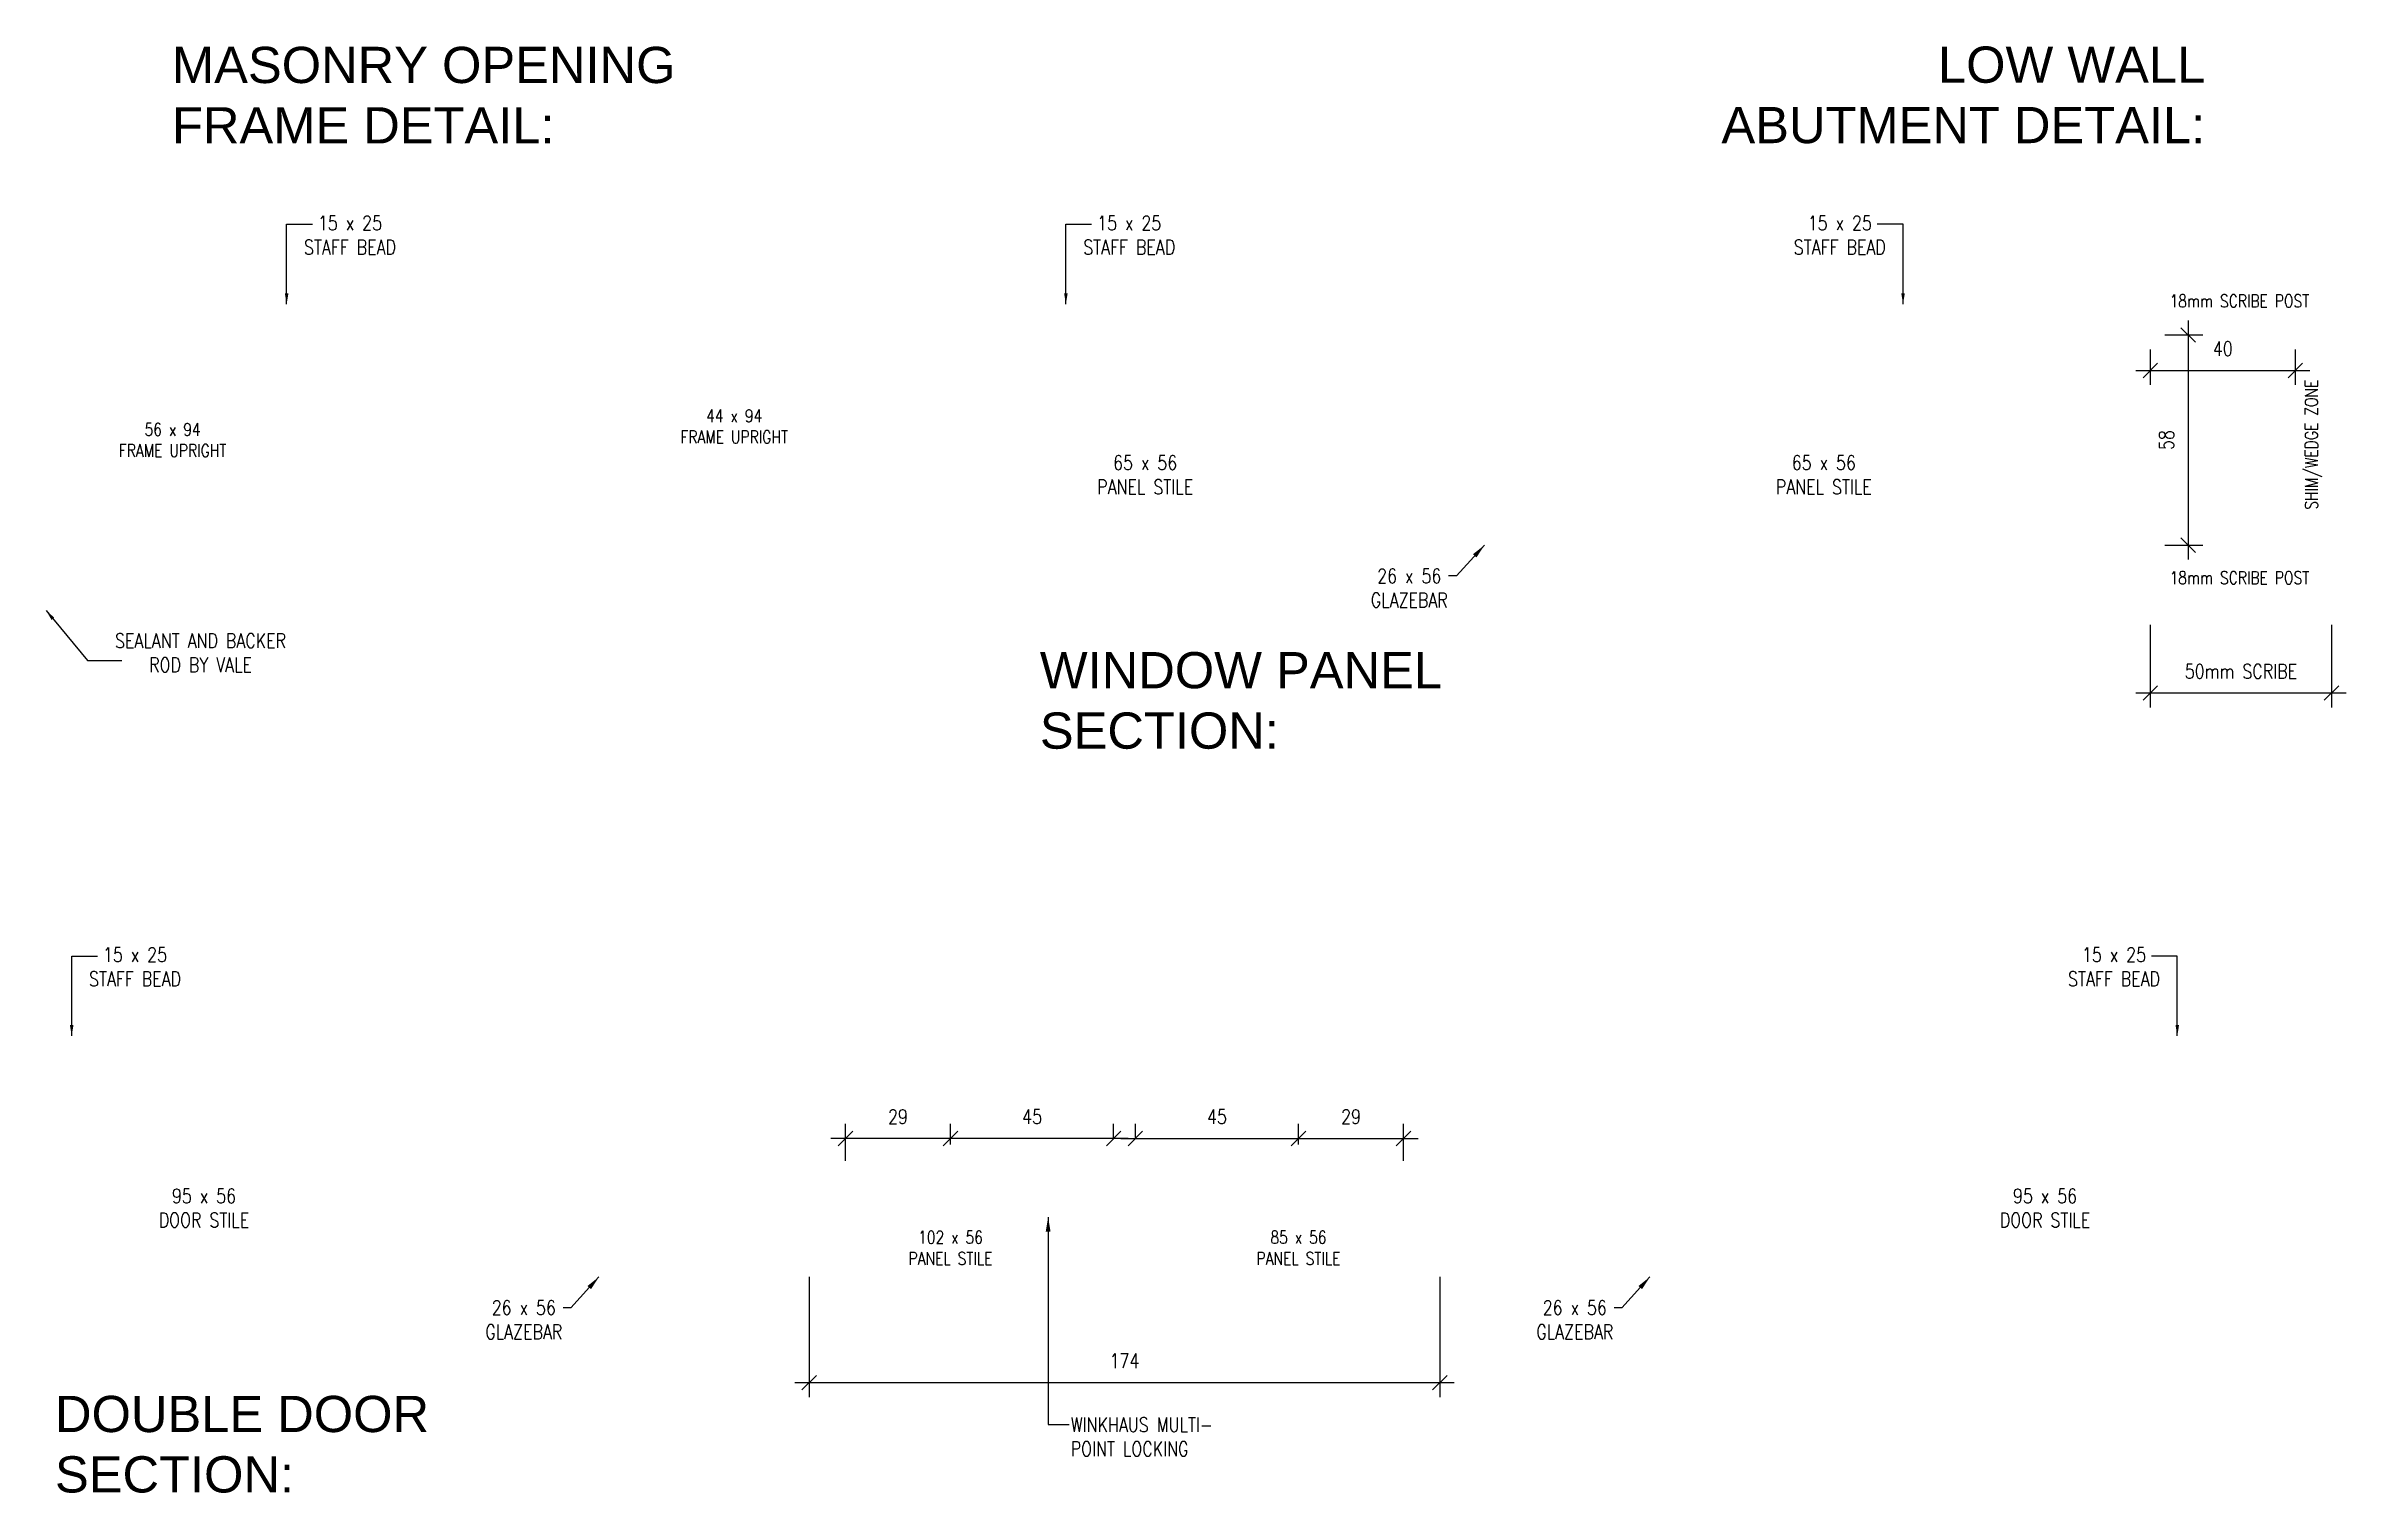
# Model space of a CAD drawing. Header units: millimetres. Extents: x -38686 to 870903, y -23218 to 232707.
# Drawn here: x 729014 to 729649, y 229386 to 229786 of the extents above; entities that cross this region are included whole.
import ezdxf

# ---------------------------------------------------------------- set-up
doc = ezdxf.new("R2010")
doc.units = ezdxf.units.MM
doc.header["$LTSCALE"] = 10
doc.header["$PDMODE"] = 35
doc.header["$PDSIZE"] = 50
doc.layers.add('44 - Detail Text', color=7, linetype='Continuous')
doc.styles.add('1-1', font='romans.shx', dxfattribs={"width": 0.8, "height": 2})
doc.styles.add('1-1.5', font='romans.shx', dxfattribs={"width": 0.6, "height": 3})
doc.styles.add('1-2', font='romans.shx', dxfattribs={"width": 0.8, "height": 4})
doc.styles.add('1-20', font='romans.shx', dxfattribs={"width": 0.8, "height": 35})
doc.dimstyles.new('1-1.5', dxfattribs={"dimtxt": 3, "dimasz": 3, "dimexe": 3, "dimexo": 3, "dimgap": 2.5, "dimtad": 1, "dimdec": 0, "dimzin": 0, "dimdsep": 46, "dimtxsty": '1-1.5', "dimblk": 'OBLIQUE', "dimcen": 3, "dimdle": 2.5, "dimclrd": 251, "dimclre": 251, "dimclrt": 251, "dimadec": 0, "dimazin": 0, "dimtfac": 1, "dimtdec": 0, "dimtix": 1, "dimtmove": 1, "dimatfit": 3, "dimfxl": 1, "dimtolj": 1, "dimtzin": 0, "dimlwd": 25, "dimarcsym": 0})
doc.dimstyles.new('1-2', dxfattribs={"dimtxt": 4, "dimasz": 4, "dimexe": 4, "dimexo": 4, "dimgap": 4, "dimtad": 1, "dimdec": 0, "dimzin": 0, "dimdsep": 46, "dimtxsty": '1-2', "dimblk": 'OBLIQUE', "dimcen": 4, "dimdle": 4, "dimclrd": 251, "dimclre": 251, "dimclrt": 251, "dimadec": 0, "dimazin": 0, "dimtfac": 1, "dimtdec": 0, "dimtix": 1, "dimtmove": 1, "dimatfit": 3, "dimfxl": 1, "dimtolj": 1, "dimtzin": 0, "dimlwd": 25, "dimarcsym": 0})

msp = doc.modelspace()

# ---------------------------------------------------------------- texts
at = {"layer": '44 - Detail Text', "color": 8, "lineweight": 9}
for s, insert, char_height, width, attachment_point, style in [('\\A1;{\\fArial|b0|i0|c0|p34;\\W1;MASONRY OPENING FRAME DETAIL:}', (729048.732, 229785.589), 10, 156.78415, 1, '1-20'), ('\\A1;{\\fArial|b0|i0|c0|p34;\\W1;LOW WALL ABUTMENT DETAIL:}', (729609.758, 229785.671), 10, 136.80494, 3, '1-20'), ('18mm SCRIBE POST', (729619.182, 229715.447), 3.5, 44.02098, 5, '1-1'), ('44 x 94\\PFRAME UPRIGHT', (729203.858, 229680.833), 3.5, 34.04915, 5, '1-1'), ('56 x 94\\PFRAME UPRIGHT', (729048.901, 229677.072), 3.5, 34.04915, 5, '1-1'), ('18mm SCRIBE POST', (729619.182, 229639.072), 3.5, 44.02098, 5, '1-1'), ('SEALANT AND BACKER ROD BY VALE', (729056.604, 229618.363), 4, 60.67153, 5, '1-2'), ('\\A1;{\\fArial|b0|i0|c0|p34;\\W1;WINDOW PANEL\\PSECTION:}', (729288.199, 229618.558), 10, 294.84201, 1, '1-20'), ('102 x 56\\PPANEL STILE', (729263.549, 229454.132), 3.5, 30.1101, 5, '1-1'), ('85 x 56\\PPANEL STILE', (729359.558, 229454.132), 3.5, 30.1101, 5, '1-1'), ('\\A1;{\\fArial|b0|i0|c0|p34;\\W1;DOUBLE DOOR\\PSECTION:}', (729016.445, 229413.287), 10, 294.84201, 1, '1-20')]:
    msp.add_mtext(s, dxfattribs=dict(at, insert=insert, char_height=char_height, width=width, attachment_point=attachment_point, style=style))
at = {"layer": '44 - Detail Text', "color": 8, "lineweight": 9, "char_height": 4, "attachment_point": 5, "style": '1-2'}
for s, insert in [('15 x 25\\PSTAFF BEAD', (729097.832, 229733.645)), ('15 x 25\\PSTAFF BEAD', (729312.853, 229733.645)), ('15 x 25\\PSTAFF BEAD', (729508.92, 229733.645)), ('65 x 56\\PPANEL STILE', (729317.258, 229667.472)), ('65 x 56\\PPANEL STILE', (729504.515, 229667.472)), ('26 x 56\\PGLAZEBAR', (729390.131, 229636.23)), ('15 x 25\\PSTAFF BEAD', (729038.52, 229531.699)), ('15 x 25\\PSTAFF BEAD', (729584.587, 229531.699)), ('95 x 56\\PDOOR STILE', (729057.553, 229465.126)), ('95 x 56\\PDOOR STILE', (729565.553, 229465.126)), ('26 x 56\\PGLAZEBAR', (729145.798, 229434.284)), ('26 x 56\\PGLAZEBAR', (729435.798, 229434.284))]:
    msp.add_mtext(s, dxfattribs=dict(at, insert=insert))
at = {"layer": '44 - Detail Text', "color": 8, "lineweight": 9, "insert": (729639.629, 229675.805), "char_height": 3.5, "width": 44.02098, "attachment_point": 5, "rotation": 90, "style": '1-1'}
msp.add_mtext('SHIM/WEDGE ZONE', dxfattribs=at)
at = {"layer": '44 - Detail Text', "color": 8, "lineweight": 9, "ltscale": 2, "insert": (729296.711, 229407.32), "char_height": 4, "attachment_point": 1, "style": '1-2'}
msp.add_mtext('WINKHAUS MULTI-\\PPOINT LOCKING', dxfattribs=at)

# ---------------------------------------------------------------- blocks, each defined once
blk = doc.blocks.new('_Oblique')
at = {"color": 0, "linetype": 'ByBlock', "lineweight": -2}
blk.add_line((-0.5, -0.5), (0.5, 0.5), dxfattribs=at)
blk = doc.blocks.new('*D2033')
at = {"layer": '44 - Detail Text', "color": 251, "lineweight": -2, "transparency": 16777216}
for p, q in [((729224.55, 229446.13), (729224.55, 229412.94)), ((729398.55, 229446.13), (729398.55, 229412.94))]:
    blk.add_line(p, q, dxfattribs=at)
at = {"layer": '44 - Detail Text', "color": 251, "lineweight": 25, "transparency": 16777216}
blk.add_line((729220.55, 229416.94), (729402.55, 229416.94), dxfattribs=at)
at = {"layer": 'Defpoints', "color": 0, "transparency": 16777216}
for p in [(729224.55, 229450.13), (729398.55, 229450.13), (729398.55, 229416.94)]:
    blk.add_point(p, dxfattribs=at)
at = {"layer": '44 - Detail Text', "color": 251, "lineweight": 25, "transparency": 16777216, "xscale": 4, "yscale": 4, "zscale": 4, "rotation": 180}
blk.add_blockref('_Oblique', (729224.55, 229416.94), dxfattribs=at)
at = {"layer": '44 - Detail Text', "color": 251, "lineweight": 25, "transparency": 16777216, "xscale": 4, "yscale": 4, "zscale": 4}
blk.add_blockref('_Oblique', (729398.55, 229416.94), dxfattribs=at)
at = {"layer": '44 - Detail Text', "color": 251, "lineweight": 9, "transparency": 16777216, "insert": (729311.55, 229422.94), "char_height": 4, "attachment_point": 5, "style": '1-2'}
blk.add_mtext('\\A1;174', dxfattribs=at)
blk = doc.blocks.new('*D1874')
at = {"layer": '44 - Detail Text', "color": 251, "lineweight": -2, "transparency": 16777216}
for p, q in [((729263.55, 229482.63), (729263.55, 229488.33)), ((729308.55, 229484.63), (729308.55, 229488.33))]:
    blk.add_line(p, q, dxfattribs=at)
at = {"layer": '44 - Detail Text', "color": 251, "lineweight": 25, "transparency": 16777216}
blk.add_line((729312.55, 229484.33), (729259.55, 229484.33), dxfattribs=at)
at = {"layer": 'Defpoints', "color": 0, "transparency": 16777216}
for p in [(729263.55, 229484.33), (729308.55, 229480.63), (729263.55, 229478.63)]:
    blk.add_point(p, dxfattribs=at)
at = {"layer": '44 - Detail Text', "color": 251, "lineweight": 25, "transparency": 16777216, "xscale": 4, "yscale": 4, "zscale": 4, "rotation": 180}
blk.add_blockref('_Oblique', (729263.55, 229484.33), dxfattribs=at)
at = {"layer": '44 - Detail Text', "color": 251, "lineweight": 25, "transparency": 16777216, "xscale": 4, "yscale": 4, "zscale": 4}
blk.add_blockref('_Oblique', (729308.55, 229484.33), dxfattribs=at)
at = {"layer": '44 - Detail Text', "color": 251, "lineweight": 9, "transparency": 16777216, "insert": (729286.05, 229490.33), "char_height": 4, "attachment_point": 5, "style": '1-2'}
blk.add_mtext('\\A1;45', dxfattribs=at)
blk = doc.blocks.new('*D2034')
at = {"layer": '44 - Detail Text', "color": 251, "lineweight": -2, "transparency": 16777216}
for p, q in [((729234.55, 229478.13), (729234.55, 229488.33)), ((729263.55, 229482.63), (729263.55, 229488.33))]:
    blk.add_line(p, q, dxfattribs=at)
at = {"layer": '44 - Detail Text', "color": 251, "lineweight": 25, "transparency": 16777216}
blk.add_line((729267.55, 229484.33), (729230.55, 229484.33), dxfattribs=at)
at = {"layer": 'Defpoints', "color": 0, "transparency": 16777216}
for p in [(729234.55, 229484.33), (729234.55, 229474.13), (729263.55, 229478.63)]:
    blk.add_point(p, dxfattribs=at)
at = {"layer": '44 - Detail Text', "color": 251, "lineweight": 25, "transparency": 16777216, "xscale": 4, "yscale": 4, "zscale": 4, "rotation": 180}
blk.add_blockref('_Oblique', (729234.55, 229484.33), dxfattribs=at)
at = {"layer": '44 - Detail Text', "color": 251, "lineweight": 25, "transparency": 16777216, "xscale": 4, "yscale": 4, "zscale": 4}
blk.add_blockref('_Oblique', (729263.55, 229484.33), dxfattribs=at)
at = {"layer": '44 - Detail Text', "color": 251, "lineweight": 9, "transparency": 16777216, "insert": (729249.05, 229490.33), "char_height": 4, "attachment_point": 5, "style": '1-2'}
blk.add_mtext('\\A1;29', dxfattribs=at)
blk = doc.blocks.new('*D1882')
at = {"layer": '44 - Detail Text', "color": 251, "lineweight": -2, "transparency": 16777216}
for p, q in [((729314.56, 229484.63), (729314.56, 229488.33)), ((729359.56, 229482.63), (729359.56, 229488.33))]:
    blk.add_line(p, q, dxfattribs=at)
at = {"layer": '44 - Detail Text', "color": 251, "lineweight": 25, "transparency": 16777216}
blk.add_line((729310.56, 229484.33), (729363.56, 229484.33), dxfattribs=at)
at = {"layer": 'Defpoints', "color": 0, "transparency": 16777216}
for p in [(729314.56, 229480.63), (729359.56, 229484.33), (729359.56, 229478.63)]:
    blk.add_point(p, dxfattribs=at)
at = {"layer": '44 - Detail Text', "color": 251, "lineweight": 25, "transparency": 16777216, "xscale": 4, "yscale": 4, "zscale": 4, "rotation": 180}
blk.add_blockref('_Oblique', (729314.56, 229484.33), dxfattribs=at)
at = {"layer": '44 - Detail Text', "color": 251, "lineweight": 25, "transparency": 16777216, "xscale": 4, "yscale": 4, "zscale": 4}
blk.add_blockref('_Oblique', (729359.56, 229484.33), dxfattribs=at)
at = {"layer": '44 - Detail Text', "color": 251, "lineweight": 9, "transparency": 16777216, "insert": (729337.06, 229490.33), "char_height": 4, "attachment_point": 5, "style": '1-2'}
blk.add_mtext('\\A1;45', dxfattribs=at)
blk = doc.blocks.new('*D1883')
at = {"layer": '44 - Detail Text', "color": 251, "lineweight": -2, "transparency": 16777216}
for p, q in [((729359.56, 229482.63), (729359.56, 229488.33)), ((729388.55, 229478.13), (729388.55, 229488.33))]:
    blk.add_line(p, q, dxfattribs=at)
at = {"layer": '44 - Detail Text', "color": 251, "lineweight": 25, "transparency": 16777216}
blk.add_line((729355.56, 229484.33), (729392.55, 229484.33), dxfattribs=at)
at = {"layer": 'Defpoints', "color": 0, "transparency": 16777216}
for p in [(729388.55, 229484.33), (729359.56, 229478.63), (729388.55, 229474.13)]:
    blk.add_point(p, dxfattribs=at)
at = {"layer": '44 - Detail Text', "color": 251, "lineweight": 25, "transparency": 16777216, "xscale": 4, "yscale": 4, "zscale": 4, "rotation": 180}
blk.add_blockref('_Oblique', (729359.56, 229484.33), dxfattribs=at)
at = {"layer": '44 - Detail Text', "color": 251, "lineweight": 25, "transparency": 16777216, "xscale": 4, "yscale": 4, "zscale": 4}
blk.add_blockref('_Oblique', (729388.55, 229484.33), dxfattribs=at)
at = {"layer": '44 - Detail Text', "color": 251, "lineweight": 9, "transparency": 16777216, "insert": (729374.06, 229490.33), "char_height": 4, "attachment_point": 5, "style": '1-2'}
blk.add_mtext('\\A1;29', dxfattribs=at)
blk = doc.blocks.new('*D2098')
at = {"layer": '44 - Detail Text', "color": 251, "lineweight": -2, "ltscale": 10, "transparency": 16777216}
for p, q in [((729594.61, 229702.07), (729594.61, 229692.28)), ((729634.61, 229702.07), (729634.61, 229692.28))]:
    blk.add_line(p, q, dxfattribs=at)
at = {"layer": '44 - Detail Text', "color": 251, "lineweight": 25, "ltscale": 10, "transparency": 16777216}
blk.add_line((729590.61, 229696.28), (729638.61, 229696.28), dxfattribs=at)
at = {"layer": 'Defpoints', "color": 0, "ltscale": 10, "transparency": 16777216}
for p in [(729594.61, 229706.07), (729634.61, 229706.07), (729634.61, 229696.28)]:
    blk.add_point(p, dxfattribs=at)
at = {"layer": '44 - Detail Text', "color": 251, "lineweight": 25, "ltscale": 10, "transparency": 16777216, "xscale": 4, "yscale": 4, "zscale": 4, "rotation": 180}
blk.add_blockref('_Oblique', (729594.61, 229696.28), dxfattribs=at)
at = {"layer": '44 - Detail Text', "color": 251, "lineweight": 25, "ltscale": 10, "transparency": 16777216, "xscale": 4, "yscale": 4, "zscale": 4}
blk.add_blockref('_Oblique', (729634.61, 229696.28), dxfattribs=at)
at = {"layer": '44 - Detail Text', "color": 251, "lineweight": 9, "ltscale": 10, "transparency": 16777216, "insert": (729614.61, 229702.28), "char_height": 4, "attachment_point": 5, "style": '1-2'}
blk.add_mtext('\\A1;40', dxfattribs=at)
blk = doc.blocks.new('*D2099')
at = {"layer": '44 - Detail Text', "color": 251, "lineweight": 25, "ltscale": 10, "transparency": 16777216}
blk.add_line((729605.07, 229710.07), (729605.07, 229644.07), dxfattribs=at)
at = {"layer": '44 - Detail Text', "color": 251, "lineweight": -2, "ltscale": 10, "transparency": 16777216}
for p, q in [((729598.61, 229706.07), (729609.07, 229706.07)), ((729598.61, 229648.07), (729609.07, 229648.07))]:
    blk.add_line(p, q, dxfattribs=at)
at = {"layer": 'Defpoints', "color": 0, "ltscale": 10, "transparency": 16777216}
for p in [(729594.61, 229706.07), (729594.61, 229648.07), (729605.07, 229648.07)]:
    blk.add_point(p, dxfattribs=at)
at = {"layer": '44 - Detail Text', "color": 251, "lineweight": 25, "ltscale": 10, "transparency": 16777216, "xscale": 4, "yscale": 4, "zscale": 4}
for p, rotation in [((729605.07, 229706.07), 90), ((729605.07, 229648.07), 270)]:
    blk.add_blockref('_Oblique', p, dxfattribs=dict(at, rotation=rotation))
at = {"layer": '44 - Detail Text', "color": 251, "lineweight": 9, "ltscale": 10, "transparency": 16777216, "insert": (729599.07, 229677.07), "char_height": 4, "attachment_point": 5, "rotation": 90, "style": '1-2'}
blk.add_mtext('\\A1;58', dxfattribs=at)
blk = doc.blocks.new('*D2100')
at = {"layer": '44 - Detail Text', "color": 251, "lineweight": -2, "ltscale": 10, "transparency": 16777216}
for p, q in [((729594.61, 229626.07), (729594.61, 229603.25)), ((729644.61, 229626.07), (729644.61, 229603.25))]:
    blk.add_line(p, q, dxfattribs=at)
at = {"layer": '44 - Detail Text', "color": 251, "lineweight": 25, "ltscale": 10, "transparency": 16777216}
blk.add_line((729648.61, 229607.25), (729590.61, 229607.25), dxfattribs=at)
at = {"layer": 'Defpoints', "color": 0, "ltscale": 10, "transparency": 16777216}
for p in [(729594.61, 229630.07), (729644.61, 229630.07), (729594.61, 229607.25)]:
    blk.add_point(p, dxfattribs=at)
at = {"layer": '44 - Detail Text', "color": 251, "lineweight": 25, "ltscale": 10, "transparency": 16777216, "xscale": 4, "yscale": 4, "zscale": 4, "rotation": 180}
blk.add_blockref('_Oblique', (729594.61, 229607.25), dxfattribs=at)
at = {"layer": '44 - Detail Text', "color": 251, "lineweight": 25, "ltscale": 10, "transparency": 16777216, "xscale": 4, "yscale": 4, "zscale": 4}
blk.add_blockref('_Oblique', (729644.61, 229607.25), dxfattribs=at)
at = {"layer": '44 - Detail Text', "color": 251, "lineweight": 9, "ltscale": 10, "transparency": 16777216, "insert": (729619.61, 229613.25), "char_height": 4, "attachment_point": 5, "style": '1-2'}
blk.add_mtext('\\A1;50mm SCRIBE', dxfattribs=at)

# ---------------------------------------------------------------- dimensions: what is measured, and where the dimension line sits
at = {"layer": '44 - Detail Text', "color": 8, "lineweight": 9, "ltscale": 10}
dim = msp.add_linear_dim(base=(729605.07, 229648.072), p1=(729594.607, 229706.072), p2=(729594.607, 229648.072), angle=90, dimstyle='1-2', dxfattribs=at)
dim.commit()
dim.dimension.update_dxf_attribs({"geometry": '*D2099', "text_midpoint": (729599.07, 229677.072)})
dim = msp.add_linear_dim(base=(729634.607, 229696.279), p1=(729594.607, 229706.072), p2=(729634.607, 229706.072), dimstyle='1-2', dxfattribs=at)
dim.commit()
dim.dimension.update_dxf_attribs({"geometry": '*D2098', "text_midpoint": (729614.607, 229702.279)})
dim = msp.add_linear_dim(base=(729594.607, 229607.249), p1=(729644.607, 229630.072), p2=(729594.607, 229630.072), dimstyle='1-2', override={"dimpost": 'mm SCRIBE'}, dxfattribs=at)
dim.commit()
dim.dimension.update_dxf_attribs({"geometry": '*D2100', "text_midpoint": (729619.607, 229613.249)})
at = {"layer": '44 - Detail Text', "color": 8, "lineweight": 9}
for base, p1, p2, picture, middle in [((729234.553, 229484.332), (729263.549, 229478.626), (729234.553, 229474.126), '*D2034', (729249.051, 229490.332)), ((729263.549, 229484.332), (729308.549, 229480.626), (729263.549, 229478.626), '*D1874', (729286.049, 229490.332)), ((729359.558, 229484.332), (729314.558, 229480.626), (729359.558, 229478.626), '*D1882', (729337.058, 229490.332)), ((729388.553, 229484.332), (729359.558, 229478.626), (729388.553, 229474.126), '*D1883', (729374.056, 229490.332)), ((729398.553, 229416.942), (729224.553, 229450.126), (729398.553, 229450.126), '*D2033', (729311.553, 229422.942))]:
    dim = msp.add_linear_dim(base=base, p1=p1, p2=p2, dimstyle='1-2', dxfattribs=at)
    dim.commit()
    dim.dimension.update_dxf_attribs({"geometry": picture, "text_midpoint": middle})

# ---------------------------------------------------------------- leaders
for points, dimstyle, override in [([(729080.366, 229714.572), (729080.366, 229736.614), (729087.465, 229736.614)], '1-1.5', {"dimgap": 2.5, "dimtad": 0}), ([(729295.386, 229714.572), (729295.386, 229736.614), (729302.486, 229736.614)], '1-1.5', {"dimgap": 2.5, "dimtad": 0}), ([(729526.386, 229714.572), (729526.386, 229736.614), (729519.287, 229736.614)], '1-1.5', {"dimgap": 2.5, "dimtad": 0}), ([(729410.886, 229648.072), (729403.144, 229639.552), (729400.979, 229639.552)], '1-2', {"dimgap": 4, "dimtad": 0}), ([(729013.966, 229630.054), (729025.433, 229616.184), (729034.883, 229616.184)], '1-1.5', {"dimgap": 2.5, "dimtad": 0}), ([(729021.053, 229512.626), (729021.053, 229534.668), (729028.153, 229534.668)], '1-1.5', {"dimgap": 2.5, "dimtad": 0}), ([(729602.053, 229512.626), (729602.053, 229534.668), (729594.954, 229534.668)], '1-1.5', {"dimgap": 2.5, "dimtad": 0}), ([(729290.483, 229462.626), (729290.483, 229405.362), (729296.307, 229405.362)], '1-2', {"dimgap": 4, "dimtad": 0}), ([(729166.553, 229446.126), (729158.811, 229437.606), (729156.646, 229437.606)], '1-2', {"dimgap": 4, "dimtad": 0}), ([(729456.553, 229446.126), (729448.811, 229437.606), (729446.646, 229437.606)], '1-2', {"dimgap": 4, "dimtad": 0})]:
    msp.add_leader(points, dimstyle=dimstyle, override=override, dxfattribs=at)

doc.saveas('drawing.dxf')
